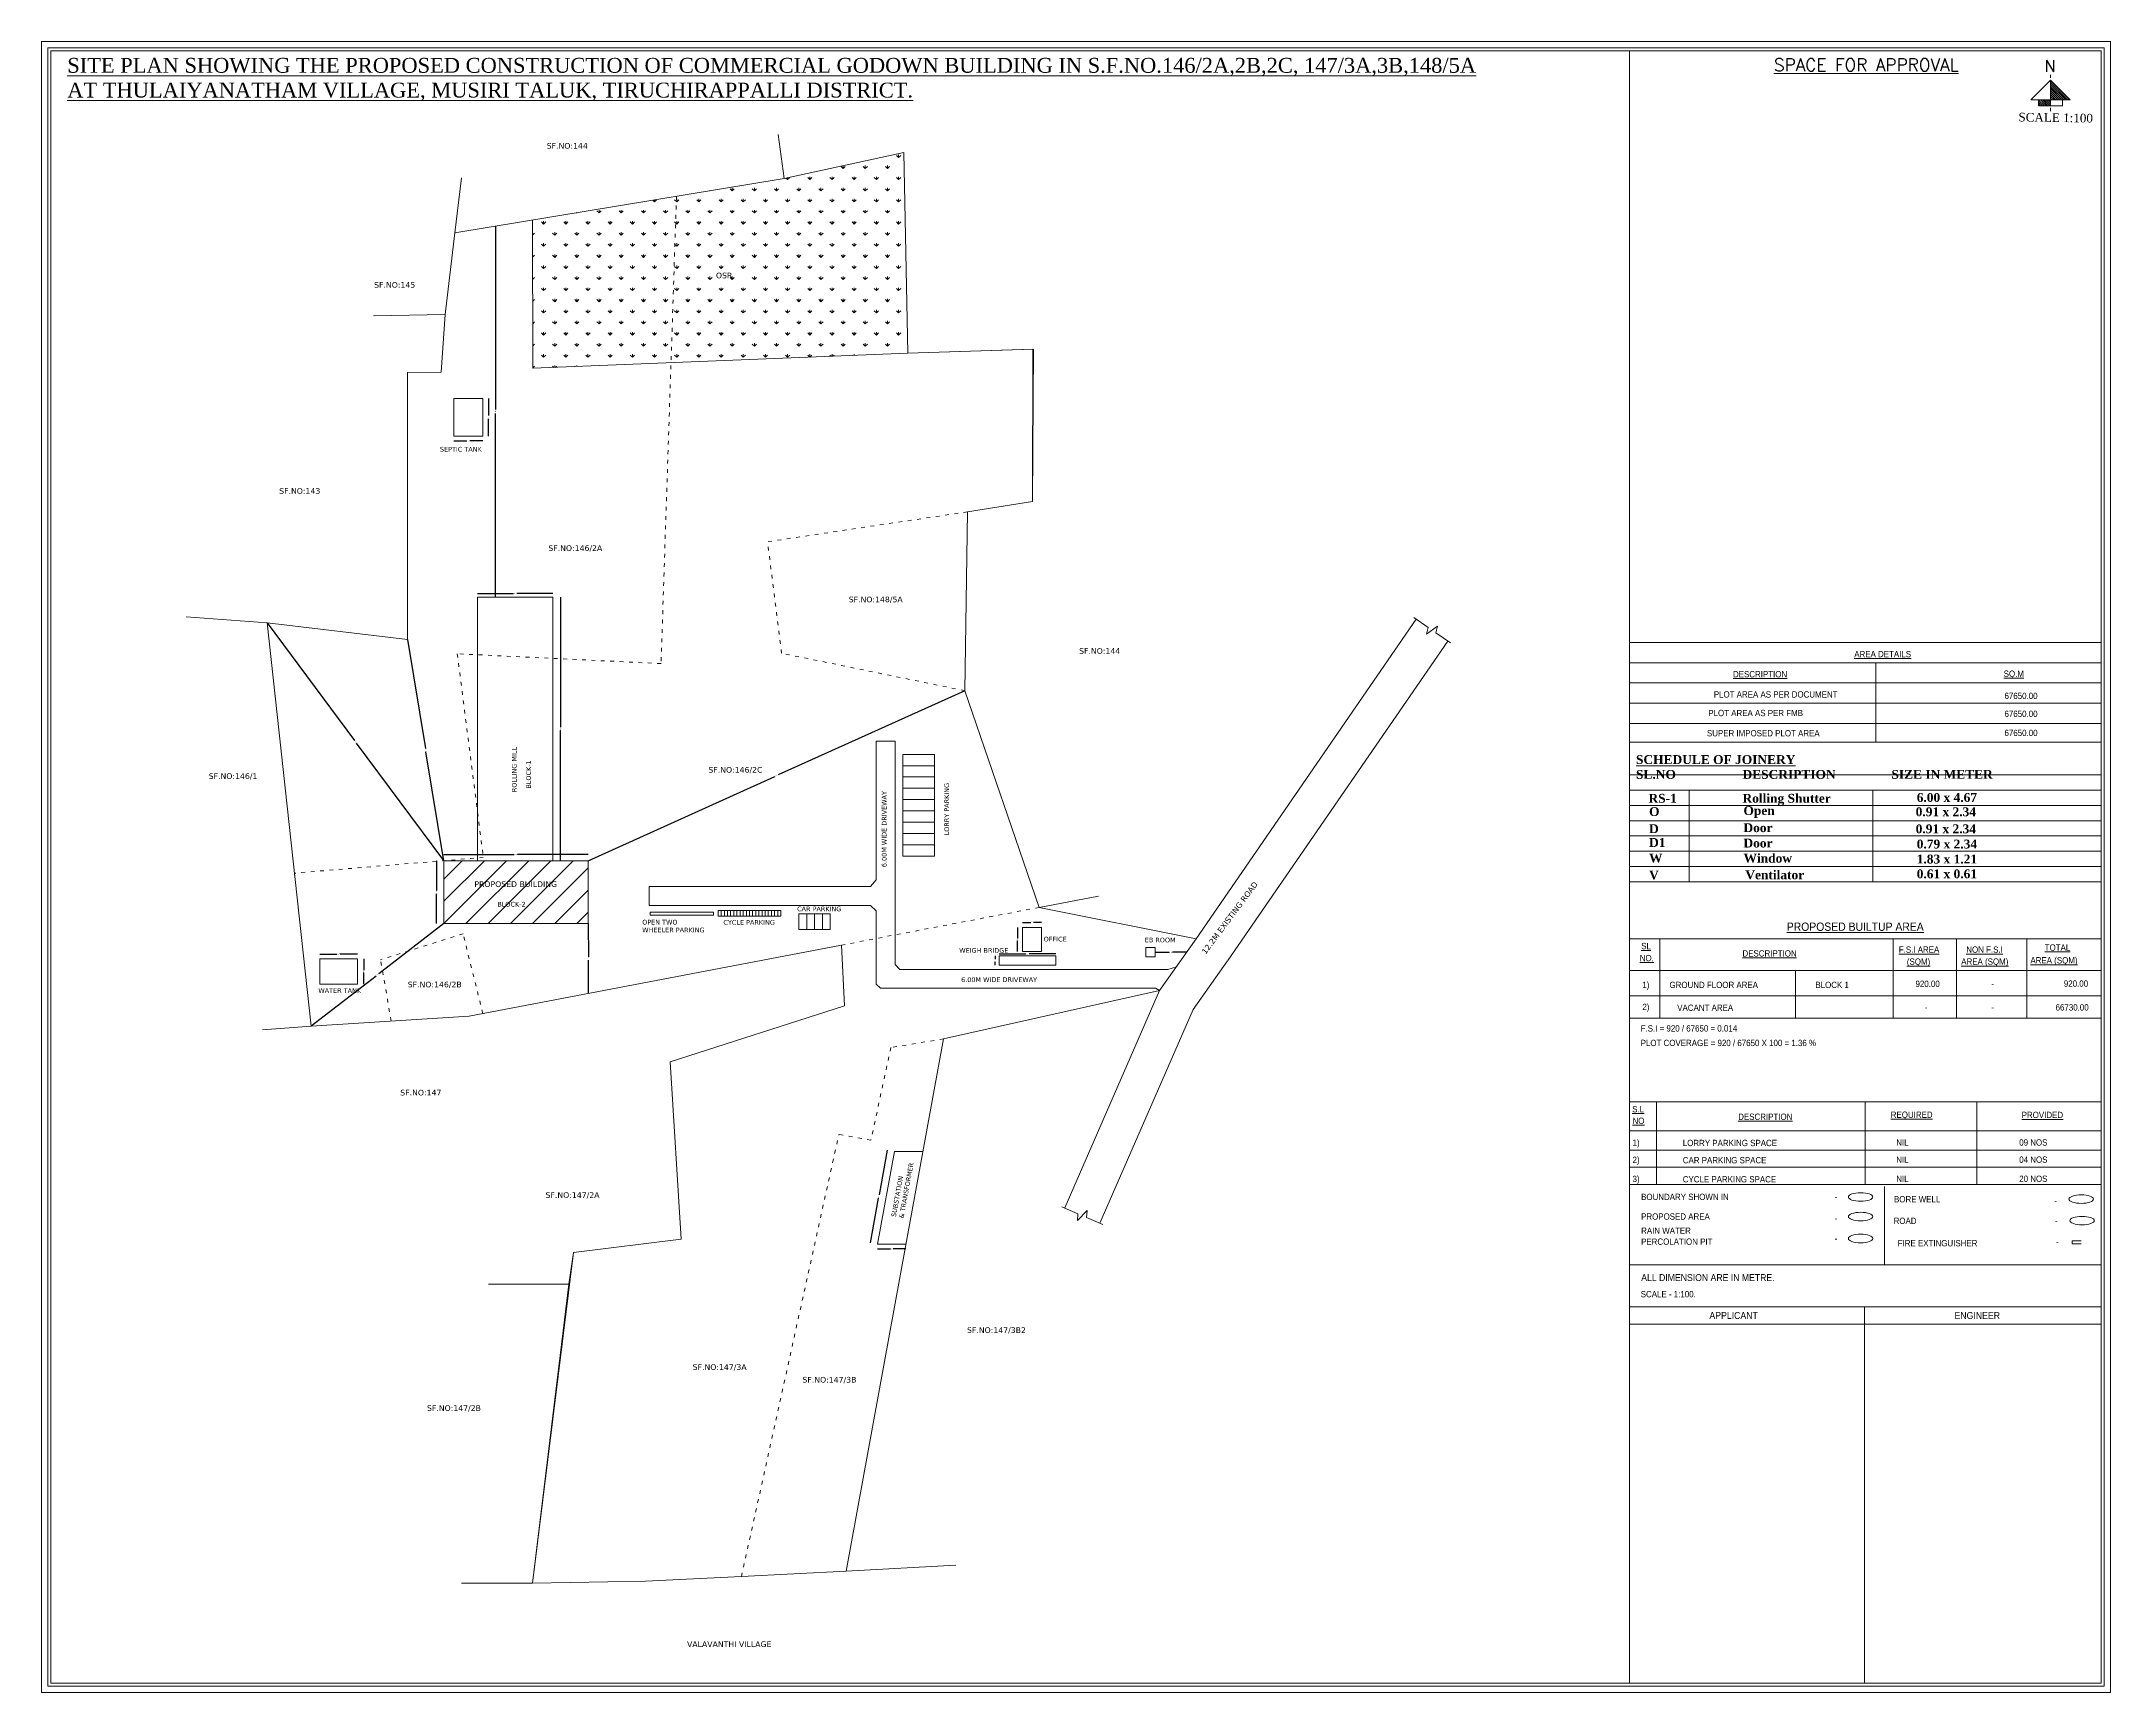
# Model space of a CAD drawing. Header units: metres. Extents: x 1610 to 5629, y 732 to 3974.
# Drawn here: x 2360 to 3019, y 1972 to 2498 of the extents above; entities that cross this region are included whole.
import ezdxf
from ezdxf.enums import TextEntityAlignment as Align

# ---------------------------------------------------------------- set-up
doc = ezdxf.new("R2010")
doc.units = ezdxf.units.M
doc.header["$MEASUREMENT"] = 0
doc.header["$PDMODE"] = 2
doc.header["$PDSIZE"] = 50
doc.linetypes.add('ACAD_ISO03W100', pattern=[30, 12, -18])
doc.layers.get('0').update_dxf_attribs({"lineweight": 0})
doc.layers.get('Defpoints').update_dxf_attribs({"lineweight": 0})
doc.styles.add('Isa-', font='times.ttf')
doc.styles.add('ROMAND', font='swissc.ttf')
doc.styles.get("Standard").update_dxf_attribs({"font": 'verdana.ttf', "height": 0.23})
doc.styles.add('STYLE2', font='romant.shx', dxfattribs={"width": 0.8, "height": 4})
doc.styles.add('times', font='times.ttf')
doc.dimstyles.new('Copy of 123', dxfattribs={"dimtxt": 1.3, "dimasz": 0.2, "dimexe": 0.18, "dimexo": 0.0625, "dimgap": 0.09, "dimtad": 0, "dimzin": 0, "dimdsep": 46, "dimtxsty": 'Standard', "dimblk": 'ARCHTICK', "dimcen": 0.09, "dimse1": 1, "dimse2": 1, "dimadec": 3, "dimazin": 0, "dimtfac": 1, "dimtofl": 0, "dimtmove": 0, "dimatfit": 3, "dimfxl": 0, "dimtolj": 1, "dimtzin": 0, "dimarcsym": 0})
doc.dimstyles.new('Copy(2) of Standard2', dxfattribs={"dimtxt": 1, "dimasz": 0.2, "dimexe": 0.18, "dimexo": 0.0625, "dimgap": 0.09, "dimtad": 0, "dimzin": 0, "dimdsep": 46, "dimtxsty": 'Standard', "dimblk": 'ARCHTICK', "dimcen": 0.09, "dimse1": 1, "dimse2": 1, "dimadec": 3, "dimazin": 0, "dimtfac": 1, "dimtofl": 0, "dimtmove": 0, "dimatfit": 3, "dimfxl": 0, "dimtolj": 1, "dimtzin": 0, "dimarcsym": 0})

msp = doc.modelspace()

# ---------------------------------------------------------------- texts
at = {"color": 4, "style": 'STYLE2'}
msp.add_text('%%USPACE FOR APPROVAL', height=3.94569, dxfattribs=at).set_placement((2911.886, 2488.495))
at = {"style": 'STYLE2'}
msp.add_text('N', height=3.758, dxfattribs=at).set_placement((2999.823, 2490.118), align=Align.MIDDLE_CENTER)
at = {"color": 4, "style": 'ROMAND', "width": 1.1}
for s, height, p in [('%%UAREA DETAILS', 2.00441, (2955.577, 2301.715)), ('%%UDESCRIPTION', 2.00441, (2916.086, 2295.307)), ('%%USQ.M', 2.0044, (2991.543, 2295.473)), ('PLOT AREA AS PER DOCUMENT', 2.00441, (2932.131, 2288.868)), ('67650.00', 2.0044, (2995.883, 2288.401)), ('PLOT AREA AS PER FMB', 2.00441, (2921.131, 2282.951)), ('67650.00', 2.0044, (2995.883, 2282.684)), ('SUPER IMPOSED PLOT AREA', 2.00441, (2926.439, 2276.506)), ('67650.00', 2.0044, (2995.883, 2276.605)), ('920.00', 2.0044, (2964.717, 2196.685)), ('-', 2.004, (2982.01, 2196.705)), ('-', 2.004, (2982.01, 2196.705)), ('920.00', 2.0044, (3011.998, 2196.742)), ('-', 2.004, (2960.81, 2189.163)), ('-', 2.004, (2982.01, 2189.163)), ('66730.00', 2.0044, (3012.164, 2189.163))]:
    msp.add_text(s, height=height, dxfattribs=at).set_placement(p, align=Align.RIGHT)
for s, height, p in [('%%UPROPOSED BUILTUP AREA', 2.63046, (2915.96, 2214.548)), ('%%USL', 2.0044, (2869.565, 2208.696)), ('%%UF.S.I AREA', 2.00441, (2951.661, 2207.564)), ('%%UNON F.S.I', 2.00441, (2973.174, 2207.564)), ('%%UTOTAL', 2.0044, (2998.164, 2208.216)), ('%%UNO.', 2.0044, (2869.116, 2204.873)), ('%%UDESCRIPTION', 2.00441, (2901.852, 2206.352)), ('%%U(SQM)', 2.0044, (2954.238, 2203.741)), ('%%UAREA (SQM)', 2.00441, (2971.565, 2203.741)), ('%%UAREA (SQM)', 2.00441, (2993.612, 2204.158)), ('1)', 2.0044, (2869.929, 2196.316)), ('GROUND FLOOR AREA', 2.00441, (2878.587, 2196.316)), ('BLOCK 1', 2.0044, (2925.086, 2196.316)), ('2)', 2.0044, (2869.929, 2189.292)), ('VACANT AREA', 2.00441, (2881.053, 2189.046)), ('F.S.I = 920 / 67650 = 0.014', 2.00441, (2869.395, 2182.468)), ('PLOT COVERAGE = 920 / 67650 X 100 = 1.36 %%%', 2.00441, (2869.395, 2177.826)), ('%%US.L', 2.0044, (2866.692, 2156.735)), ('%%UREQUIRED', 2.00441, (2949.101, 2154.962)), ('%%UPROVIDED', 2.00441, (2990.826, 2154.888)), ('%%UNO', 2.0044, (2866.808, 2153.013)), ('%%UDESCRIPTION', 2.00441, (2900.483, 2154.316)), ('1)', 2.0044, (2866.808, 2146.057)), ('LORRY PARKING SPACE', 2.00441, (2882.824, 2145.955)), ('NIL', 2.0044, (2950.846, 2146.122)), ('09 NOS', 2.0044, (2990.053, 2146.122)), ('2)', 2.0044, (2866.808, 2140.576)), ('CAR PARKING SPACE', 2.00441, (2882.824, 2140.473)), ('NIL', 2.0044, (2950.846, 2140.641)), ('04 NOS', 2.0044, (2990.053, 2140.641)), ('3)', 2.0044, (2866.808, 2134.494)), ('BOUNDARY SHOWN IN', 2.00441, (2869.539, 2128.771)), ('CYCLE PARKING SPACE', 2.00441, (2882.824, 2134.391)), ('BORE WELL', 2.0044, (2950.146, 2128.026)), ('NIL', 2.0044, (2950.846, 2134.559)), ('20 NOS', 2.0044, (2990.053, 2134.559)), ('PROPOSED AREA', 2.00441, (2869.539, 2122.527)), ('-', 2.004, (2931.228, 2128.771)), ('-', 2.004, (3001.197, 2127.554)), ('RAIN WATER ', 2.00441, (2869.539, 2118.012)), ('-', 2.004, (2931.228, 2121.93)), ('ROAD', 2.0044, (2950.016, 2121.149)), ('-', 2.004, (3001.459, 2121.149)), ('PERCOLATION PIT', 2.00441, (2869.539, 2114.511)), ('-', 2.004, (2931.228, 2115.541)), ('FIRE EXTINGUISHER', 2.00441, (2951.314, 2114.018)), ('-', 2.004, (3001.791, 2114.405)), ('ALL DIMENSION ARE IN METRE.', 2.19205, (2869.578, 2102.971)), ('SCALE - 1:100.', 2.00441, (2869.424, 2097.801)), ('APPLICANT', 2.2049, (2891.309, 2090.898)), ('ENGINEER', 2.2049, (2969.414, 2090.881))]:
    msp.add_text(s, height=height, dxfattribs=at).set_placement(p)
at = {"color": 7, "insert": (2367.965, 2492.674), "char_height": 4.734833, "width": 689.41483, "attachment_point": 1, "style": 'Isa-'}
msp.add_mtext('{\\LSITE PLAN SHOWING THE PROPOSED CONSTRUCTION OF COMMERCIAL GODOWN BUILDING IN S.F.NO.146/2A,2B,2C, 147/3A,3B,148/5A \\PAT THULAIYANATHAM VILLAGE, MUSIRI TALUK, TIRUCHIRAPPALLI DISTRICT. }', dxfattribs=at)
at = {"insert": (2989.812, 2475.203), "char_height": 2.76037, "width": 28.08516, "attachment_point": 1, "rotation": 359.112421, "style": 'times'}
msp.add_mtext('SCALE 1:100', dxfattribs=at)
at = {"color": 1, "ltscale": 40, "attachment_point": 1}
for s, insert, char_height, width in [('SF.NO:144', (2520.754, 2465.573), 1.8, 8.73758), ('SF.NO:145', (2465.757, 2421.261), 1.8, 8.73758), ('OSR', (2574.687, 2424.258), 1.8, 8.73758), ('SEPTIC TANK', (2486.709, 2368.737), 1.5, 20.27369), ('SF.NO:143', (2435.497, 2355.591), 1.8, 8.73758), ('SF.NO:146/2A', (2521.27, 2337.382), 1.8, 8.73758), ('SF.NO:148/5A', (2617, 2321.028), 1.8, 8.73758), ('SF.NO:144', (2690.424, 2304.613), 1.8, 8.73758), ('SF.NO:146/1', (2413.025, 2264.736), 1.8, 8.73758), ('SF.NO:146/2C', (2572.277, 2266.755), 1.8, 8.73758), ('PROPOSED BUILDING', (2497.687, 2230.332), 1.8, 31.65337), ('BLOCK-2', (2505.019, 2223.779), 1.5, 20.27369), ('OPEN TWO WHEELER PARKING', (2551.179, 2218.061), 1.5, 20.27369), ('CYCLE PARKING', (2577.058, 2218.005), 1.5, 20.27369), ('CAR PARKING', (2600.546, 2222.28), 1.5, 20.27369), ('OFFICE', (2679.127, 2212.664), 1.5, 20.27369), ('EB ROOM', (2711.362, 2212.377), 1.5, 20.27369), ('WEIGH BRIDGE', (2652.211, 2209.049), 1.5, 20.27369), ('WATER TANK', (2447.976, 2196.257), 1.5, 20.27369), ('SF.NO:146/2B', (2476.46, 2198.35), 1.8, 8.73758), ('6.00M WIDE DRIVEWAY', (2652.828, 2199.733), 1.5, 42.72166), ('SF.NO:147', (2474.084, 2163.899), 1.8, 8.73758), ('SF.NO:147/2A', (2520.383, 2131.274), 1.8, 8.73758), ('SF.NO:147/3B2', (2654.699, 2088.232), 1.8, 8.73758), ('SF.NO:147/3A', (2567.261, 2076.461), 1.8, 8.73758), ('SF.NO:147/3B', (2602.25, 2072.426), 1.8, 8.73758), ('SF.NO:147/2B', (2482.595, 2063.397), 1.8, 8.73758), ('VALAVANTHI VILLAGE', (2565.475, 1988.162), 1.8, 47.28059)]:
    msp.add_mtext(s, dxfattribs=dict(at, insert=insert, char_height=char_height, width=width))
for s, insert, char_height, width, rotation in [('ROLLING MILL', (2509.672, 2258.729), 1.5, 20.27369, 90), ('BLOCK-1', (2514.229, 2259.861), 1.5, 20.27369, 90), ('6.00M WIDE DRIVEWAY', (2627.555, 2234.84), 1.5, 42.72166, 90), ('LORRY PARKING', (2647.472, 2244.958), 1.5, 20.27369, 90), ('12.2M EXISTING ROAD', (2729.33, 2208.005), 1.8, 42.4201, 53.315744), ('SUBSTATION\\P& TRANSFORMER', (2630.53, 2123.566), 1.5, 20.27369, 79.635073)]:
    msp.add_mtext(s, dxfattribs=dict(at, insert=insert, char_height=char_height, width=width, rotation=rotation))
at = {"ltscale": 0.1, "insert": (2867.91, 2270.525), "char_height": 2.828812, "width": 839.98882, "attachment_point": 1}
msp.add_mtext('{\\fTimes New Roman|b1|i0|c0|p18;\\LSCHEDULE OF JOINERY\\l\\PSL.NO^I^IDESCRIPTION\\fArial|b1|i0|c0|p34;^I^I  \\fTimes New Roman|b1|i0|c0|p18;SIZE IN METER\\H1.8374x; }', dxfattribs=at)
at = {"char_height": 2.82881, "attachment_point": 1}
for s, insert, width in [('{\\fTimes New Roman|b1|i0|c0|p18;RS-1}', (2871.891, 2258.189), 5.10899), ('{\\fTimes New Roman|b1|i0|c0|p18;Rolling Shutter}', (2901.851, 2258.189), 41.03024), ('{\\fTimes New Roman|b1|i0|c0|p18;6.00 x 4.67}', (2957.376, 2258.464), 18.7962), ('{\\fTimes New Roman|b1|i0|c0|p18;O}', (2872.079, 2253.951), 3.01645), ('{\\fTimes New Roman|b1|i0|c0|p18;  Door                  }', (2900.02, 2248.824), 29.469), ('{\\fTimes New Roman|b1|i0|c0|p18;  Open             }', (2900.02, 2254.269), 29.469), ('{\\fTimes New Roman|b1|i0|c0|p18;0.91 x 2.34}', (2957.042, 2253.903), 18.7962), ('{\\fTimes New Roman|b1|i0|c0|p18;D}', (2872.079, 2248.506), 3.01645), ('{\\fTimes New Roman|b1|i0|c0|p18;D1}', (2872.079, 2244.119), 5.10491), ('{\\fTimes New Roman|b1|i0|c0|p18;  Door                  }', (2900.02, 2243.929), 29.469), ('{\\fTimes New Roman|b1|i0|c0|p18;0.91 x 2.34}', (2957.042, 2248.458), 18.7962), ('{\\fTimes New Roman|b1|i0|c0|p18;0.79 x 2.34}', (2957.376, 2243.62), 18.7962), ('{\\fTimes New Roman|b1|i0|c0|p18;W}', (2872.079, 2239.122), 3.94239), ('{\\fTimes New Roman|b1|i0|c0|p18;Window}', (2902.194, 2239.111), 14.38472), ('{\\fTimes New Roman|b1|i0|c0|p18;1.83 x 1.21}', (2957.376, 2238.832), 18.7962), ('{\\fTimes New Roman|b1|i0|c0|p18;V}', (2872.079, 2233.741), 3.01645), ('{\\fTimes New Roman|b1|i0|c0|p18;Ventilator}', (2902.753, 2233.81), 16.96063), ('{\\fTimes New Roman|b1|i0|c0|p18;0.61 x 0.61}', (2957.376, 2234.116), 18.7962)]:
    msp.add_mtext(s, dxfattribs=dict(at, insert=insert, width=width))

# ---------------------------------------------------------------- blocks, each defined once
blk = doc.blocks.new('_ArchTick')
at = {"color": 0, "linetype": 'ByBlock', "const_width": 0.15}
blk.add_lwpolyline([(-0.5, -0.5), (0.5, 0.5)], dxfattribs=at)
blk = doc.blocks.new('*D26')
at = {"color": 0, "lineweight": -2}
for p, q in [((2504.46, 2439.12), (2504.46, 2380.63)), ((2504.46, 2320.9), (2504.46, 2379.39))]:
    blk.add_line(p, q, dxfattribs=at)
at = {"layer": 'Defpoints', "color": 0}
for p in [(2504.58, 2439.12), (2504.46, 2320.9), (2504.58, 2320.9)]:
    blk.add_point(p, dxfattribs=at)
at = {"color": 0, "lineweight": -2, "xscale": 0.2, "yscale": 0.2, "zscale": 0.2}
for p, rotation in [((2504.46, 2439.12), 90), ((2504.46, 2320.9), 270)]:
    blk.add_blockref('_ArchTick', p, dxfattribs=dict(at, rotation=rotation))
at = {"color": 0, "insert": (2504.46, 2380.01), "char_height": 0.23, "attachment_point": 5, "rotation": 90}
blk.add_mtext('\\A1;118.22', dxfattribs=at)
blk = doc.blocks.new('*D27')
at = {"color": 0, "lineweight": -2}
for p, q in [((2448.43, 2207.14), (2453.92, 2207.14)), ((2460.43, 2207.14), (2454.95, 2207.14))]:
    blk.add_line(p, q, dxfattribs=at)
at = {"layer": 'Defpoints', "color": 0}
for p in [(2448.43, 2207.14), (2448.43, 2205.58), (2460.43, 2205.58)]:
    blk.add_point(p, dxfattribs=at)
at = {"color": 0, "lineweight": -2, "xscale": 0.2, "yscale": 0.2, "zscale": 0.2, "rotation": 180}
blk.add_blockref('_ArchTick', (2448.43, 2207.14), dxfattribs=at)
at = {"color": 0, "lineweight": -2, "xscale": 0.2, "yscale": 0.2, "zscale": 0.2}
blk.add_blockref('_ArchTick', (2460.43, 2207.14), dxfattribs=at)
at = {"color": 0, "insert": (2454.43, 2207.14), "char_height": 0.23, "attachment_point": 5}
blk.add_mtext('\\A1;12.00', dxfattribs=at)
blk = doc.blocks.new('*D28')
at = {"color": 0, "lineweight": -2}
for p, q in [((2462.45, 2205.58), (2462.45, 2202.01)), ((2462.45, 2197.58), (2462.45, 2201.15))]:
    blk.add_line(p, q, dxfattribs=at)
at = {"layer": 'Defpoints', "color": 0}
for p in [(2460.43, 2205.58), (2462.45, 2205.58), (2460.43, 2197.58)]:
    blk.add_point(p, dxfattribs=at)
at = {"color": 0, "lineweight": -2, "xscale": 0.2, "yscale": 0.2, "zscale": 0.2}
for p, rotation in [((2462.45, 2205.58), 90), ((2462.45, 2197.58), 270)]:
    blk.add_blockref('_ArchTick', p, dxfattribs=dict(at, rotation=rotation))
at = {"color": 0, "insert": (2462.45, 2201.58), "char_height": 0.23, "attachment_point": 5, "rotation": 90}
blk.add_mtext('\\A1;8.00', dxfattribs=at)
blk = doc.blocks.new('*D29')
at = {"color": 0, "lineweight": -2}
for p, q in [((2502.24, 2384.18), (2502.24, 2378.7)), ((2502.24, 2372.18), (2502.24, 2377.67))]:
    blk.add_line(p, q, dxfattribs=at)
at = {"layer": 'Defpoints', "color": 0}
for p in [(2500.38, 2384.18), (2502.24, 2384.18), (2500.38, 2372.18)]:
    blk.add_point(p, dxfattribs=at)
at = {"color": 0, "lineweight": -2, "xscale": 0.2, "yscale": 0.2, "zscale": 0.2}
for p, rotation in [((2502.24, 2384.18), 90), ((2502.24, 2372.18), 270)]:
    blk.add_blockref('_ArchTick', p, dxfattribs=dict(at, rotation=rotation))
at = {"color": 0, "insert": (2502.24, 2378.18), "char_height": 0.23, "attachment_point": 5, "rotation": 90}
blk.add_mtext('\\A1;12.00', dxfattribs=at)
blk = doc.blocks.new('*D30')
at = {"color": 0, "lineweight": -2}
for p, q in [((2491.18, 2370.65), (2495.35, 2370.65)), ((2500.38, 2370.65), (2496.21, 2370.65))]:
    blk.add_line(p, q, dxfattribs=at)
at = {"layer": 'Defpoints', "color": 0}
for p in [(2491.18, 2372.18), (2500.38, 2372.18), (2500.38, 2370.65)]:
    blk.add_point(p, dxfattribs=at)
at = {"color": 0, "lineweight": -2, "xscale": 0.2, "yscale": 0.2, "zscale": 0.2, "rotation": 180}
blk.add_blockref('_ArchTick', (2491.18, 2370.65), dxfattribs=at)
at = {"color": 0, "lineweight": -2, "xscale": 0.2, "yscale": 0.2, "zscale": 0.2}
blk.add_blockref('_ArchTick', (2500.38, 2370.65), dxfattribs=at)
at = {"color": 0, "insert": (2495.78, 2370.65), "char_height": 0.23, "attachment_point": 5}
blk.add_mtext('\\A1;9.20', dxfattribs=at)
blk = doc.blocks.new('*D31')
at = {"color": 0, "lineweight": -2}
for p, q in [((2714.69, 2207.74), (2719.17, 2207.73)), ((2724.69, 2207.73), (2720.21, 2207.73))]:
    blk.add_line(p, q, dxfattribs=at)
at = {"layer": 'Defpoints', "color": 0}
for p in [(2714.69, 2207.74), (2724.69, 2207.73), (2724.69, 2207.73)]:
    blk.add_point(p, dxfattribs=at)
at = {"color": 0, "lineweight": -2, "xscale": 0.2, "yscale": 0.2, "zscale": 0.2}
for p, rotation in [((2714.69, 2207.74), 179.9619828667275), ((2724.69, 2207.73), 359.9619828667275)]:
    blk.add_blockref('_ArchTick', p, dxfattribs=dict(at, rotation=rotation))
at = {"color": 0, "insert": (2719.69, 2207.73), "char_height": 0.23, "attachment_point": 5, "rotation": 359.96198}
blk.add_mtext('\\A1;10.00', dxfattribs=at)
blk = doc.blocks.new('*D32')
at = {"color": 0, "lineweight": -2}
for p, q in [((2672.43, 2217.16), (2675, 2217.16)), ((2678.43, 2217.16), (2675.86, 2217.16))]:
    blk.add_line(p, q, dxfattribs=at)
at = {"layer": 'Defpoints', "color": 0}
for p in [(2678.43, 2217.16), (2672.43, 2215.57), (2678.43, 2215.57)]:
    blk.add_point(p, dxfattribs=at)
at = {"color": 0, "lineweight": -2, "xscale": 0.2, "yscale": 0.2, "zscale": 0.2, "rotation": 180}
blk.add_blockref('_ArchTick', (2672.43, 2217.16), dxfattribs=at)
at = {"color": 0, "lineweight": -2, "xscale": 0.2, "yscale": 0.2, "zscale": 0.2}
blk.add_blockref('_ArchTick', (2678.43, 2217.16), dxfattribs=at)
at = {"color": 0, "insert": (2675.43, 2217.16), "char_height": 0.23, "attachment_point": 5}
blk.add_mtext('\\A1;6.00', dxfattribs=at)
blk = doc.blocks.new('*D33')
at = {"color": 0, "lineweight": -2}
for p, q in [((2670.8, 2215.57), (2670.8, 2212.19)), ((2670.8, 2207.97), (2670.8, 2211.34))]:
    blk.add_line(p, q, dxfattribs=at)
at = {"layer": 'Defpoints', "color": 0}
for p in [(2672.43, 2215.57), (2670.8, 2207.97), (2672.43, 2207.97)]:
    blk.add_point(p, dxfattribs=at)
at = {"color": 0, "lineweight": -2, "xscale": 0.2, "yscale": 0.2, "zscale": 0.2}
for p, rotation in [((2670.8, 2215.57), 90), ((2670.8, 2207.97), 270)]:
    blk.add_blockref('_ArchTick', p, dxfattribs=dict(at, rotation=rotation))
at = {"color": 0, "insert": (2670.8, 2211.77), "char_height": 0.23, "attachment_point": 5, "rotation": 90}
blk.add_mtext('\\A1;7.60', dxfattribs=at)
blk = doc.blocks.new('*D34')
at = {"color": 0, "lineweight": -2}
for p, q in [((2663.65, 2206.57), (2663.65, 2205.5)), ((2663.65, 2203.57), (2663.65, 2204.65))]:
    blk.add_line(p, q, dxfattribs=at)
at = {"layer": 'Defpoints', "color": 0}
for p in [(2663.65, 2206.57), (2664.96, 2206.57), (2664.96, 2203.57)]:
    blk.add_point(p, dxfattribs=at)
at = {"color": 0, "lineweight": -2, "xscale": 0.2, "yscale": 0.2, "zscale": 0.2}
for p, rotation in [((2663.65, 2206.57), 90), ((2663.65, 2203.57), 270)]:
    blk.add_blockref('_ArchTick', p, dxfattribs=dict(at, rotation=rotation))
at = {"color": 0, "insert": (2663.65, 2205.07), "char_height": 0.23, "attachment_point": 5, "rotation": 90}
blk.add_mtext('\\A1;3.00', dxfattribs=at)
blk = doc.blocks.new('*D35')
at = {"color": 0, "lineweight": -2}
for p, q in [((2664.96, 2207.19), (2673.44, 2207.19)), ((2682.96, 2207.19), (2674.48, 2207.19))]:
    blk.add_line(p, q, dxfattribs=at)
at = {"layer": 'Defpoints', "color": 0}
for p in [(2664.96, 2206.57), (2682.96, 2207.19), (2682.96, 2206.57)]:
    blk.add_point(p, dxfattribs=at)
at = {"color": 0, "lineweight": -2, "xscale": 0.2, "yscale": 0.2, "zscale": 0.2, "rotation": 180}
blk.add_blockref('_ArchTick', (2664.96, 2207.19), dxfattribs=at)
at = {"color": 0, "lineweight": -2, "xscale": 0.2, "yscale": 0.2, "zscale": 0.2}
blk.add_blockref('_ArchTick', (2682.96, 2207.19), dxfattribs=at)
at = {"color": 0, "insert": (2673.96, 2207.19), "char_height": 0.23, "attachment_point": 5}
blk.add_mtext('\\A1;18.00', dxfattribs=at)
blk = doc.blocks.new('*D36')
at = {"color": 0, "lineweight": -2}
for p, q in [((2629.31, 2144.62), (2626.71, 2130.39)), ((2623.92, 2115.11), (2626.52, 2129.35))]:
    blk.add_line(p, q, dxfattribs=at)
at = {"layer": 'Defpoints', "color": 0}
for p in [(2631.62, 2144.2), (2623.92, 2115.11), (2626.23, 2114.69)]:
    blk.add_point(p, dxfattribs=at)
at = {"color": 0, "lineweight": -2, "xscale": 0.2, "yscale": 0.2, "zscale": 0.2}
for p, rotation in [((2629.31, 2144.62), 79.63507274553498), ((2623.92, 2115.11), 259.6350727455349)]:
    blk.add_blockref('_ArchTick', p, dxfattribs=dict(at, rotation=rotation))
at = {"color": 0, "insert": (2626.62, 2129.87), "char_height": 0.23, "attachment_point": 5, "rotation": 79.63507}
blk.add_mtext('\\A1;30.00', dxfattribs=at)
blk = doc.blocks.new('*D37')
at = {"color": 0, "lineweight": -2}
for p, q in [((2626.23, 2113.18), (2630.3, 2113.18)), ((2635.23, 2113.18), (2631.16, 2113.18))]:
    blk.add_line(p, q, dxfattribs=at)
at = {"layer": 'Defpoints', "color": 0}
for p in [(2626.23, 2114.69), (2626.23, 2113.18), (2635.23, 2114.69)]:
    blk.add_point(p, dxfattribs=at)
at = {"color": 0, "lineweight": -2, "xscale": 0.2, "yscale": 0.2, "zscale": 0.2, "rotation": 180}
blk.add_blockref('_ArchTick', (2626.23, 2113.18), dxfattribs=at)
at = {"color": 0, "lineweight": -2, "xscale": 0.2, "yscale": 0.2, "zscale": 0.2}
blk.add_blockref('_ArchTick', (2635.23, 2113.18), dxfattribs=at)
at = {"color": 0, "insert": (2630.73, 2113.18), "char_height": 0.23, "attachment_point": 5}
blk.add_mtext('\\A1;9.00', dxfattribs=at)
blk = doc.blocks.new('*D38')
at = {"color": 0, "lineweight": -2}
for p, q in [((2487.95, 2238.86), (2510.42, 2238.86)), ((2533.95, 2238.86), (2511.49, 2238.86))]:
    blk.add_line(p, q, dxfattribs=at)
at = {"layer": 'Defpoints', "color": 0}
for p in [(2487.95, 2238.86), (2487.95, 2236.9), (2533.95, 2236.9)]:
    blk.add_point(p, dxfattribs=at)
at = {"color": 0, "lineweight": -2, "xscale": 0.2, "yscale": 0.2, "zscale": 0.2}
for p, rotation in [((2487.95, 2238.86), 179.9999999999994), ((2533.95, 2238.86), 359.9999999999994)]:
    blk.add_blockref('_ArchTick', p, dxfattribs=dict(at, rotation=rotation))
at = {"color": 0, "insert": (2510.95, 2238.86), "char_height": 0.23, "attachment_point": 5}
blk.add_mtext('\\A1;46.00', dxfattribs=at)
blk = doc.blocks.new('*D39')
at = {"color": 0, "lineweight": -2}
for p, q in [((2485.59, 2236.9), (2485.59, 2227.43)), ((2485.59, 2216.9), (2485.59, 2226.37))]:
    blk.add_line(p, q, dxfattribs=at)
at = {"layer": 'Defpoints', "color": 0}
for p in [(2485.59, 2236.9), (2487.95, 2236.9), (2487.95, 2216.9)]:
    blk.add_point(p, dxfattribs=at)
at = {"color": 0, "lineweight": -2, "xscale": 0.2, "yscale": 0.2, "zscale": 0.2}
for p, rotation in [((2485.59, 2236.9), 90), ((2485.59, 2216.9), 270)]:
    blk.add_blockref('_ArchTick', p, dxfattribs=dict(at, rotation=rotation))
at = {"color": 0, "insert": (2485.59, 2226.9), "char_height": 0.23, "attachment_point": 5, "rotation": 90}
blk.add_mtext('\\A1;20.00', dxfattribs=at)
blk = doc.blocks.new('*D45')
at = {"color": 0, "lineweight": -2}
for p, q in [((2525.13, 2320.9), (2525.13, 2279.43)), ((2525.13, 2236.9), (2525.13, 2278.37))]:
    blk.add_line(p, q, dxfattribs=at)
at = {"layer": 'Defpoints', "color": 0}
for p in [(2522.67, 2320.9), (2522.67, 2236.9), (2525.13, 2236.9)]:
    blk.add_point(p, dxfattribs=at)
at = {"color": 0, "lineweight": -2, "xscale": 0.2, "yscale": 0.2, "zscale": 0.2}
for p, rotation in [((2525.13, 2320.9), 90), ((2525.13, 2236.9), 270)]:
    blk.add_blockref('_ArchTick', p, dxfattribs=dict(at, rotation=rotation))
at = {"color": 0, "insert": (2525.13, 2278.9), "char_height": 0.23, "attachment_point": 5, "rotation": 90}
blk.add_mtext('\\A1;84.00', dxfattribs=at)
blk = doc.blocks.new('*D46')
at = {"color": 0, "lineweight": -2}
for p, q in [((2498.67, 2322.07), (2510.14, 2322.07)), ((2522.67, 2322.07), (2511.19, 2322.07))]:
    blk.add_line(p, q, dxfattribs=at)
at = {"layer": 'Defpoints', "color": 0}
for p in [(2498.67, 2322.07), (2498.67, 2320.9), (2522.67, 2320.9)]:
    blk.add_point(p, dxfattribs=at)
at = {"color": 0, "lineweight": -2, "xscale": 0.2, "yscale": 0.2, "zscale": 0.2, "rotation": 180}
blk.add_blockref('_ArchTick', (2498.67, 2322.07), dxfattribs=at)
at = {"color": 0, "lineweight": -2, "xscale": 0.2, "yscale": 0.2, "zscale": 0.2}
blk.add_blockref('_ArchTick', (2522.67, 2322.07), dxfattribs=at)
at = {"color": 0, "insert": (2510.67, 2322.07), "char_height": 0.23, "attachment_point": 5}
blk.add_mtext('\\A1;24.00', dxfattribs=at)
blk = doc.blocks.new('*D21')
at = {"color": 0, "lineweight": -2}
for p, q in [((2431.64, 2312.68), (2459.5, 2275.22)), ((2487.98, 2236.92), (2460.12, 2274.38))]:
    blk.add_line(p, q, dxfattribs=at)
at = {"layer": 'Defpoints', "color": 0}
for p in [(2431.61, 2312.66), (2487.95, 2236.9), (2487.98, 2236.92)]:
    blk.add_point(p, dxfattribs=at)
at = {"color": 0, "lineweight": -2, "xscale": 0.2, "yscale": 0.2, "zscale": 0.2}
for p, rotation in [((2431.64, 2312.68), 126.63822337487), ((2487.98, 2236.92), 306.6382233748701)]:
    blk.add_blockref('_ArchTick', p, dxfattribs=dict(at, rotation=rotation))
at = {"color": 0, "insert": (2459.81, 2274.8), "char_height": 0.23, "attachment_point": 5, "rotation": 306.63822}
blk.add_mtext('\\A1;94.41', dxfattribs=at)
blk = doc.blocks.new('*D22')
at = {"color": 0, "lineweight": -2}
for p, q in [((2476.41, 2307.42), (2482.09, 2272.68)), ((2487.95, 2236.9), (2482.26, 2271.63))]:
    blk.add_line(p, q, dxfattribs=at)
at = {"layer": 'Defpoints', "color": 0}
for p in [(2476.41, 2307.42), (2487.95, 2236.9), (2487.95, 2236.9)]:
    blk.add_point(p, dxfattribs=at)
at = {"color": 0, "lineweight": -2, "xscale": 0.2, "yscale": 0.2, "zscale": 0.2}
for p, rotation in [((2476.41, 2307.42), 99.29712842385605), ((2487.95, 2236.9), 279.2971284238561)]:
    blk.add_blockref('_ArchTick', p, dxfattribs=dict(at, rotation=rotation))
at = {"color": 0, "insert": (2482.18, 2272.16), "char_height": 0.23, "attachment_point": 5, "rotation": 279.29713}
blk.add_mtext('\\A1;71.46', dxfattribs=at)
blk = doc.blocks.new('*D23')
at = {"color": 0, "lineweight": -2}
for p, q in [((2487.95, 2216.9), (2467.24, 2200.88)), ((2445.7, 2184.23), (2466.42, 2200.25))]:
    blk.add_line(p, q, dxfattribs=at)
at = {"layer": 'Defpoints', "color": 0}
for p in [(2487.95, 2216.9), (2487.95, 2216.9), (2445.7, 2184.23)]:
    blk.add_point(p, dxfattribs=at)
at = {"color": 0, "lineweight": -2, "xscale": 0.2, "yscale": 0.2, "zscale": 0.2}
for p, rotation in [((2487.95, 2216.9), 37.71530485928121), ((2445.7, 2184.23), 217.7153048592812)]:
    blk.add_blockref('_ArchTick', p, dxfattribs=dict(at, rotation=rotation))
at = {"color": 0, "insert": (2466.83, 2200.56), "char_height": 0.23, "attachment_point": 5, "rotation": 37.7153}
blk.add_mtext('\\A1;53.41', dxfattribs=at)
blk = doc.blocks.new('*D24')
at = {"color": 0, "lineweight": -2}
for p, q in [((2533.95, 2216.9), (2534.03, 2206.29)), ((2534.12, 2194.63), (2534.04, 2205.24))]:
    blk.add_line(p, q, dxfattribs=at)
at = {"layer": 'Defpoints', "color": 0}
for p in [(2533.95, 2216.9), (2534.12, 2194.63), (2534.12, 2194.63)]:
    blk.add_point(p, dxfattribs=at)
at = {"color": 0, "lineweight": -2, "xscale": 0.2, "yscale": 0.2, "zscale": 0.2}
for p, rotation in [((2533.95, 2216.9), 90.44539549507715), ((2534.12, 2194.63), 270.4453954950771)]:
    blk.add_blockref('_ArchTick', p, dxfattribs=dict(at, rotation=rotation))
at = {"color": 0, "insert": (2534.04, 2205.76), "char_height": 0.23, "attachment_point": 5, "rotation": 270.4454}
blk.add_mtext('\\A1;22.28', dxfattribs=at)
blk = doc.blocks.new('*D25')
at = {"color": 0, "lineweight": -2}
for p, q in [((2654.01, 2291.06), (2594.54, 2264.23)), ((2533.95, 2236.9), (2593.42, 2263.73))]:
    blk.add_line(p, q, dxfattribs=at)
at = {"layer": 'Defpoints', "color": 0}
for p in [(2654.01, 2291.06), (2533.95, 2236.9), (2533.95, 2236.9)]:
    blk.add_point(p, dxfattribs=at)
at = {"color": 0, "lineweight": -2, "xscale": 0.2, "yscale": 0.2, "zscale": 0.2}
for p, rotation in [((2654.01, 2291.06), 24.27957775521174), ((2533.95, 2236.9), 204.2795777552117)]:
    blk.add_blockref('_ArchTick', p, dxfattribs=dict(at, rotation=rotation))
at = {"color": 0, "insert": (2593.98, 2263.98), "char_height": 0.23, "attachment_point": 5, "rotation": 24.27958}
blk.add_mtext('\\A1;131.71', dxfattribs=at)

# ---------------------------------------------------------------- dimensions: what is measured, and where the dimension line sits
at = {"color": 1}
for p1, p2, distance, picture, middle in [((2504.577, 2439.12), (2504.577, 2320.9), -0.114, '*D26', (2504.463, 2380.01)), ((2522.666, 2320.9), (2498.666, 2320.9), -1.166, '*D46', (2510.666, 2322.066)), ((2522.666, 2320.9), (2522.666, 2236.9), 2.46, '*D45', (2525.126, 2278.9)), ((2431.613, 2312.655), (2487.952, 2236.9), 0.035, '*D21', (2459.81, 2274.799)), ((2476.407, 2307.417), (2487.952, 2236.897), 0, '*D22', (2482.179, 2272.157)), ((2654.008, 2291.056), (2533.952, 2236.9), 0, '*D25', (2593.98, 2263.978)), ((2445.699, 2184.226), (2487.952, 2216.9), 0, '*D23', (2466.825, 2200.563)), ((2533.9517, 2216.9004), (2534.1248, 2194.6257), 0, '*D24', (2534.0382, 2205.763))]:
    dim = msp.add_aligned_dim(p1=p1, p2=p2, distance=distance, dimstyle='Copy of 123', dxfattribs=at)
    dim.commit()
    dim.dimension.update_dxf_attribs({"geometry": picture, "text_midpoint": middle})
at = {"color": 2}
for p1, p2, distance, dimstyle, picture, middle in [((2500.376, 2372.185), (2500.376, 2384.185), -1.86, 'Copy of 123', '*D29', (2502.236, 2378.185)), ((2491.176, 2372.185), (2500.376, 2372.185), -1.535, 'Copy of 123', '*D30', (2495.776, 2370.65)), ((2487.952, 2216.9), (2487.952, 2236.9), 2.364, 'Copy of 123', '*D39', (2485.587, 2226.9)), ((2533.952, 2236.9), (2487.952, 2236.9), -1.958, 'Copy of 123', '*D38', (2510.952, 2238.858)), ((2672.431, 2215.568), (2678.431, 2215.568), 1.59, 'Copy of 123', '*D32', (2675.431, 2217.158)), ((2672.431, 2215.568), (2672.431, 2207.968), -1.627, 'Copy of 123', '*D33', (2670.804, 2211.768)), ((2460.435, 2205.583), (2448.435, 2205.583), -1.561, 'Copy(2) of Standard2', '*D27', (2454.435, 2207.144)), ((2460.435, 2197.583), (2460.435, 2205.583), -2.017, 'Copy(2) of Standard2', '*D28', (2462.451, 2201.583)), ((2664.959, 2203.573), (2664.959, 2206.573), 1.309, 'Copy of 123', '*D34', (2663.65, 2205.073)), ((2664.959, 2206.573), (2682.959, 2206.573), 0.617, 'Copy of 123', '*D35', (2673.959, 2207.191)), ((2714.693, 2207.736), (2724.688, 2207.729), 0, 'Copy of 123', '*D31', (2719.691, 2207.732)), ((2631.623, 2144.201), (2626.226, 2114.69), -2.347, 'Copy of 123', '*D36', (2626.616, 2129.868)), ((2635.226, 2114.69), (2626.226, 2114.69), 1.515, 'Copy of 123', '*D37', (2630.726, 2113.175))]:
    dim = msp.add_aligned_dim(p1=p1, p2=p2, distance=distance, dimstyle=dimstyle, dxfattribs=at)
    dim.commit()
    dim.dimension.update_dxf_attribs({"geometry": picture, "text_midpoint": middle})

# ---------------------------------------------------------------- hatches: boundary and pattern name
h = msp.add_hatch()
h.set_pattern_fill('ANSI31', color=256, scale=3.509536, angle=1710, style=0)
h.set_pattern_definition([(315, (2857.1117, 3305.7488), (0.31020207, 0.31020207), [])])
h.paths.add_polyline_path([(3000.011, 2479.283), (3003.801, 2479.283), (3006.328, 2479.283), (3000.011, 2485.6)])
h.paths.add_polyline_path([(2996.221, 2479.283), (2996.221, 2477.387), (3000.011, 2477.387), (3000.011, 2479.283)])
h = msp.add_hatch()
h.set_pattern_fill('GRASS', color=3, scale=5, style=0)
h.set_pattern_definition([(90, (2516.2227, 2393.7727), (-3.53553, 3.53553), [0.9375, -6.13357]), (45, (2516.2227, 2393.7727), (-3.53553, 3.53553), [0.9375, -4.0625]), (135, (2516.2227, 2393.7727), (-3.53553, -3.53553), [0.9375, -4.0625])])
h.paths.add_polyline_path([(2635.869, 2398.577), (2634.568, 2462.564), (2596.457, 2454.286), (2562.122, 2448.618), (2560.364, 2395.543)])
h.paths.add_polyline_path([(2560.364, 2395.543), (2562.122, 2448.618), (2516.223, 2441.043), (2516.306, 2393.773)])
h.paths.add_polyline_path([(2574.098, 2421.451), (2580.37, 2421.451), (2580.37, 2425.36), (2574.098, 2425.36)], flags=24)
at = {"ltscale": 40}
h = msp.add_hatch(dxfattribs=at)
h.set_pattern_fill('ANSI31', color=1, scale=40, style=0)
h.set_pattern_definition([(45, (2487.9517, 2216.9004), (-3.53553, 3.53553), [])])
h.paths.add_polyline_path([(2533.952, 2216.9), (2533.952, 2236.9), (2487.995, 2236.9), (2487.952, 2236.897), (2487.952, 2216.9)])
h.paths.add_polyline_path([(2496.995, 2227.525), (2525.186, 2227.525), (2525.186, 2231.434), (2496.995, 2231.434)], flags=24)

# ---------------------------------------------------------------- linework, layer by layer
at = {"color": 4, "ltscale": 0.25}
for p, q in [((2865.874, 1974.821), (2865.874, 2494.951)), ((2907.124, 2306.39), (2978.627, 2306.39)), ((2944.367, 2274.625), (2944.367, 2299.951)), ((2940.681, 2094.74), (2940.681, 1974.821))]:
    msp.add_line(p, q, dxfattribs=at)
for p, q in [((3000.011, 2486.295), (3000.011, 2487.308)), ((2993.694, 2479.283), (3000.011, 2485.6)), ((3000.011, 2485.6), (3006.328, 2479.283)), ((3000.011, 2485.6), (3000.011, 2477.387)), ((2996.221, 2479.283), (2993.694, 2479.283)), ((2996.221, 2477.387), (2996.221, 2479.283)), ((3003.801, 2479.283), (2996.221, 2479.283)), ((3003.801, 2477.387), (2996.221, 2477.387)), ((3000.011, 2475.744), (3000.011, 2476.756)), ((3006.328, 2479.283), (3003.801, 2479.283)), ((3003.801, 2479.283), (3003.801, 2477.387)), ((2865.874, 2274.625), (3016.187, 2274.625)), ((2865.874, 2264.249), (3016.187, 2264.249)), ((2865.874, 2259.38), (3016.187, 2259.38)), ((2884.863, 2259.38), (2884.863, 2254.511)), ((2943.357, 2259.38), (2943.357, 2253.506)), ((2865.874, 2254.511), (3016.187, 2254.511)), ((2865.874, 2249.642), (3016.187, 2249.642)), ((2884.863, 2254.511), (2884.863, 2230.166)), ((2943.357, 2253.506), (2943.357, 2230.166)), ((2865.874, 2244.773), (3016.187, 2244.773)), ((2865.874, 2239.904), (3016.187, 2239.904)), ((2865.874, 2235.035), (3016.187, 2235.035)), ((2865.874, 2235.035), (3016.187, 2235.035)), ((3016.187, 2230.166), (2865.874, 2230.166)), ((2865.874, 2230.166), (3016.187, 2230.166))]:
    msp.add_line(p, q)
at = {"color": 1, "ltscale": 40}
for p, q in [((2596.457, 2454.286), (2594.533, 2468.245)), ((2634.568, 2462.564), (2596.457, 2454.286)), ((2635.869, 2398.577), (2634.568, 2462.564)), ((2491.478, 2436.958), (2493.563, 2454.439)), ((2596.457, 2454.286), (2491.478, 2436.958)), ((2491.478, 2436.958), (2488.373, 2410.943)), ((2488.373, 2410.943), (2465.559, 2410.464)), ((2488.373, 2410.943), (2487.163, 2392.583)), ((2635.869, 2398.577), (2675.847, 2399.895)), ((2635.869, 2398.577), (2675.647, 2399.888)), ((2675.647, 2399.888), (2675.57, 2351.288)), ((2487.163, 2392.583), (2476.364, 2392.417)), ((2476.364, 2392.417), (2476.407, 2307.417)), ((2654.008, 2291.056), (2654.821, 2348.05)), ((2675.57, 2351.288), (2654.821, 2348.05)), ((2431.613, 2312.655), (2405.89, 2314.547)), ((2476.407, 2307.417), (2431.613, 2312.655)), ((2431.613, 2312.655), (2445.699, 2184.226)), ((2727.741, 2212.047), (2797.887, 2313.798)), ((2737.786, 2205.122), (2807.931, 2306.873)), ((2654.008, 2291.056), (2677.725, 2222.017)), ((2677.725, 2222.017), (2696.659, 2225.628)), ((2677.725, 2222.017), (2727.741, 2212.047)), ((2496.002, 2187.354), (2614.662, 2209.988)), ((2614.662, 2209.988), (2496.002, 2187.354)), ((2614.662, 2209.988), (2615.677, 2190.614)), ((2727.741, 2212.047), (2716.079, 2195.553)), ((2737.703, 2205.003), (2726.762, 2189.531)), ((2615.677, 2190.614), (2560.066, 2172.782)), ((2716.079, 2195.553), (2647.19, 2180.105)), ((2716.079, 2195.553), (2685.858, 2126.252)), ((2726.762, 2189.531), (2697.041, 2121.376)), ((2445.699, 2184.226), (2430.15, 2183)), ((2445.699, 2184.226), (2496.002, 2187.354)), ((2647.19, 2180.105), (2616.172, 2010.519)), ((2560.066, 2172.782), (2563.645, 2116.295)), ((2529.301, 2112.089), (2527.84, 2101.995)), ((2563.645, 2116.295), (2529.301, 2112.089)), ((2527.84, 2101.995), (2502.201, 2101.995)), ((2527.84, 2101.995), (2516.258, 2006.696)), ((2616.172, 2010.519), (2651.153, 2012.493)), ((2516.258, 2006.696), (2493.637, 2006.696)), ((2516.258, 2006.696), (2552.253, 2007.315)), ((2552.253, 2007.315), (2582.814, 2008.847)), ((2582.814, 2008.847), (2616.172, 2010.519))]:
    msp.add_line(p, q, dxfattribs=at)
at = {"color": 1, "linetype": 'ACAD_ISO03W100', "ltscale": 0.1}
for p, q in [((2562.122, 2448.618), (2557.189, 2299.7)), ((2654.821, 2348.05), (2591.132, 2338.511)), ((2595.615, 2302.993), (2591.132, 2338.511)), ((2557.189, 2299.7), (2492.264, 2302.819)), ((2492.264, 2302.819), (2500.548, 2237.946)), ((2654.008, 2291.056), (2595.615, 2302.993)), ((2500.548, 2237.946), (2440.357, 2232.934)), ((2614.662, 2209.988), (2677.725, 2222.017)), ((2494.077, 2213.618), (2467.758, 2205.308)), ((2500.409, 2188.195), (2494.077, 2213.618)), ((2471.223, 2185.813), (2467.758, 2205.308)), ((2630.415, 2177.352), (2624.092, 2147.821)), ((2647.19, 2180.105), (2630.415, 2177.352)), ((2582.814, 2008.847), (2613.857, 2149.666)), ((2624.092, 2147.821), (2613.857, 2149.666))]:
    msp.add_line(p, q, dxfattribs=at)
at = {"color": 2}
for p, q in [((2516.223, 2441.043), (2516.306, 2393.773)), ((2516.306, 2393.773), (2635.869, 2398.577)), ((2625.799, 2230.85), (2625.799, 2275.003)), ((2625.799, 2275.003), (2631.799, 2275.003)), ((2631.799, 2221.442), (2631.799, 2275.003)), ((2487.952, 2216.9), (2487.952, 2236.9)), ((2487.952, 2236.9), (2533.952, 2236.9)), ((2533.952, 2236.9), (2533.952, 2216.9)), ((2625.799, 2230.85), (2623.941, 2228.638)), ((2623.941, 2228.638), (2553.458, 2228.638)), ((2553.458, 2222.638), (2553.458, 2228.638)), ((2623.941, 2222.638), (2553.458, 2222.638)), ((2623.941, 2222.638), (2625.799, 2220.932)), ((2487.952, 2216.9), (2533.952, 2216.9)), ((2553.712, 2219.519), (2553.712, 2220.519)), ((2553.712, 2220.519), (2573.912, 2220.519)), ((2573.912, 2219.519), (2553.712, 2219.519)), ((2573.912, 2220.519), (2573.912, 2219.519)), ((2625.799, 2220.932), (2625.799, 2197.577)), ((2631.799, 2221.442), (2631.799, 2203.858)), ((2633.292, 2202.274), (2631.799, 2203.858)), ((2718.705, 2202.274), (2721.415, 2203.1)), ((2627.086, 2196.274), (2625.799, 2197.577)), ((2714.764, 2196.274), (2627.086, 2196.274)), ((2718.705, 2202.274), (2633.292, 2202.274)), ((2716.079, 2195.553), (2714.764, 2196.274)), ((2626.226, 2114.69), (2631.623, 2144.201)), ((2640.623, 2144.201), (2631.623, 2144.201)), ((2635.226, 2114.69), (2626.226, 2114.69))]:
    msp.add_line(p, q, dxfattribs=at)
at = {"color": 4}
for p, q in [((3016.187, 2306.39), (2865.874, 2306.39)), ((3016.187, 2299.951), (2865.874, 2299.951)), ((3016.187, 2293.511), (2865.874, 2293.511)), ((3016.187, 2287.072), (2865.874, 2287.072)), ((3016.187, 2280.633), (2865.874, 2280.633)), ((3016.187, 2274.625), (2865.874, 2274.625)), ((2865.874, 2212.011), (3016.187, 2212.011)), ((2865.874, 2212.011), (3016.187, 2212.011)), ((2949.876, 2212.011), (2992.494, 2212.011)), ((2992.494, 2212.011), (2992.494, 2212.011)), ((2992.494, 2212.011), (2992.494, 2212.011)), ((3016.187, 2201.916), (2865.874, 2201.916)), ((2865.874, 2160.061), (3016.074, 2160.061)), ((2865.874, 2150.779), (3016.074, 2150.779)), ((2865.874, 2144.696), (3016.074, 2144.696)), ((2865.874, 2144.696), (3016.074, 2144.696)), ((2865.874, 2139.215), (3016.187, 2139.215)), ((2865.987, 2139.215), (3016.187, 2139.215)), ((2865.987, 2133.734), (3016.187, 2133.734)), ((2947.097, 2108.107), (2947.097, 2133.133)), ((3006.88, 2115.766), (3009.78, 2115.766)), ((3006.88, 2115.766), (3006.88, 2114.847)), ((3006.88, 2114.847), (3009.761, 2114.847)), ((2865.874, 2108.107), (3016.187, 2108.107)), ((2870.253, 2108.107), (3016.187, 2108.107)), ((2870.253, 2108.107), (3016.187, 2108.107)), ((2870.253, 2108.107), (3016.187, 2108.107)), ((2870.253, 2108.107), (3016.187, 2108.107)), ((2865.874, 2094.74), (3016.187, 2094.74)), ((2865.874, 2089.228), (3016.187, 2089.228))]:
    msp.add_line(p, q, dxfattribs=at)
at = {"color": 4, "ltscale": 2}
for p, q in [((2907.124, 2306.39), (2978.627, 2306.39)), ((2918.761, 2193.797), (2918.761, 2201.916)), ((2865.874, 2193.797), (3016.187, 2193.797)), ((2865.874, 2193.797), (3016.187, 2193.797)), ((2918.761, 2186.739), (2918.761, 2193.797)), ((2865.874, 2186.739), (3016.187, 2186.739))]:
    msp.add_line(p, q, dxfattribs=at)
at = {"color": 1}
msp.add_line((2865.874, 2212.011), (3016.187, 2212.011), dxfattribs=at)
at = {"color": 7, "ltscale": 2}
for p, q in [((2865.874, 2152.046), (2865.874, 2180.221)), ((2874.394, 2133.734), (2874.394, 2160.061)), ((2940.974, 2133.734), (2940.974, 2160.061)), ((2976.516, 2133.734), (2976.516, 2160.061))]:
    msp.add_line(p, q, dxfattribs=at)
at = {"ltscale": 2}
for points in [[(2359.709, 2497.932), (3019.169, 2497.932), (3019.169, 1971.84), (2359.709, 1971.84)], [(2361.726, 2495.915), (3017.152, 2495.915), (3017.152, 1973.856), (2361.726, 1973.856)], [(2362.69, 2494.951), (3016.187, 2494.951), (3016.187, 1974.821), (2362.69, 1974.821)]]:
    msp.add_lwpolyline(points, close=True, dxfattribs=at)
at = {"color": 1}
msp.add_lwpolyline([(2362.69, 2494.951), (2865.874, 2494.951), (2865.874, 1974.821), (2362.69, 1974.821)], close=True, dxfattribs=at)
at = {"color": 1, "ltscale": 40}
msp.add_lwpolyline([(2634.568, 2462.564), (2596.457, 2454.286), (2491.478, 2436.958), (2488.373, 2410.943), (2487.163, 2392.583), (2476.364, 2392.417), (2476.407, 2307.417), (2431.613, 2312.655), (2445.699, 2184.226), (2496.002, 2187.354), (2614.662, 2209.988), (2615.677, 2190.614), (2560.066, 2172.782), (2563.645, 2116.295), (2529.301, 2112.089), (2516.258, 2006.696), (2552.253, 2007.315), (2582.814, 2008.847), (2616.172, 2010.519), (2647.19, 2180.105), (2716.079, 2195.553), (2727.741, 2212.047), (2677.725, 2222.017), (2654.008, 2291.056), (2654.821, 2348.05), (2675.57, 2351.288), (2675.847, 2399.895), (2635.869, 2398.577), (2634.568, 2462.564)], dxfattribs=at)
at = {"color": 2}
for points in [[(2491.176, 2384.185), (2500.376, 2384.185), (2500.376, 2372.185), (2491.176, 2372.185)], [(2498.666, 2320.9), (2522.666, 2320.9), (2522.666, 2236.9), (2498.666, 2236.9)], [(2634.3, 2270.771), (2644.3, 2270.771), (2644.3, 2267.171), (2634.3, 2267.171)], [(2634.3, 2267.171), (2644.3, 2267.171), (2644.3, 2263.571), (2634.3, 2263.571)], [(2634.3, 2263.571), (2644.3, 2263.571), (2644.3, 2259.971), (2634.3, 2259.971)], [(2634.3, 2259.971), (2644.3, 2259.971), (2644.3, 2256.371), (2634.3, 2256.371)], [(2634.3, 2256.371), (2644.3, 2256.371), (2644.3, 2252.771), (2634.3, 2252.771)], [(2634.3, 2252.771), (2644.3, 2252.771), (2644.3, 2249.171), (2634.3, 2249.171)], [(2634.3, 2249.171), (2644.3, 2249.171), (2644.3, 2245.571), (2634.3, 2245.571)], [(2634.3, 2245.571), (2644.3, 2245.571), (2644.3, 2241.971), (2634.3, 2241.971)], [(2634.3, 2241.971), (2644.3, 2241.971), (2644.3, 2238.371), (2634.3, 2238.371)], [(2575.378, 2220.984), (2575.378, 2219.184), (2576.378, 2219.184), (2576.378, 2220.984)], [(2576.378, 2220.984), (2576.378, 2219.184), (2577.378, 2219.184), (2577.378, 2220.984)], [(2577.378, 2220.984), (2577.378, 2219.184), (2578.378, 2219.184), (2578.378, 2220.984)], [(2578.378, 2220.984), (2578.378, 2219.184), (2579.378, 2219.184), (2579.378, 2220.984)], [(2579.378, 2220.984), (2579.378, 2219.184), (2580.378, 2219.184), (2580.378, 2220.984)], [(2580.378, 2220.984), (2580.378, 2219.184), (2581.378, 2219.184), (2581.378, 2220.984)], [(2581.378, 2220.984), (2581.378, 2219.184), (2582.378, 2219.184), (2582.378, 2220.984)], [(2582.378, 2220.984), (2582.378, 2219.184), (2583.378, 2219.184), (2583.378, 2220.984)], [(2583.378, 2220.984), (2583.378, 2219.184), (2584.378, 2219.184), (2584.378, 2220.984)], [(2584.378, 2220.984), (2584.378, 2219.184), (2585.378, 2219.184), (2585.378, 2220.984)], [(2585.378, 2220.984), (2585.378, 2219.184), (2586.378, 2219.184), (2586.378, 2220.984)], [(2586.378, 2220.984), (2586.378, 2219.184), (2587.378, 2219.184), (2587.378, 2220.984)], [(2587.378, 2220.984), (2587.378, 2219.184), (2588.378, 2219.184), (2588.378, 2220.984)], [(2588.378, 2220.984), (2588.378, 2219.184), (2589.378, 2219.184), (2589.378, 2220.984)], [(2589.378, 2220.984), (2589.378, 2219.184), (2590.378, 2219.184), (2590.378, 2220.984)], [(2590.378, 2220.984), (2590.378, 2219.184), (2591.378, 2219.184), (2591.378, 2220.984)], [(2591.378, 2220.984), (2591.378, 2219.184), (2592.378, 2219.184), (2592.378, 2220.984)], [(2592.378, 2220.984), (2592.378, 2219.184), (2593.378, 2219.184), (2593.378, 2220.984)], [(2593.378, 2220.984), (2593.378, 2219.184), (2594.378, 2219.184), (2594.378, 2220.984)], [(2594.378, 2220.984), (2594.378, 2219.184), (2595.378, 2219.184), (2595.378, 2220.984)], [(2603.631, 2219.999), (2601.131, 2219.999), (2601.131, 2214.999), (2603.631, 2214.999)], [(2606.131, 2219.999), (2603.631, 2219.999), (2603.631, 2214.999), (2606.131, 2214.999)], [(2608.631, 2219.999), (2606.131, 2219.999), (2606.131, 2214.999), (2608.631, 2214.999)], [(2611.131, 2219.999), (2608.631, 2219.999), (2608.631, 2214.999), (2611.131, 2214.999)], [(2672.431, 2215.568), (2678.431, 2215.568), (2678.431, 2207.968), (2672.431, 2207.968)], [(2711.693, 2209.236), (2714.693, 2209.236), (2714.693, 2206.236), (2711.693, 2206.236)], [(2448.435, 2205.583), (2460.435, 2205.583), (2460.435, 2197.583), (2448.435, 2197.583)], [(2664.959, 2206.573), (2682.959, 2206.573), (2682.959, 2203.573), (2664.959, 2203.573)]]:
    msp.add_lwpolyline(points, close=True, dxfattribs=at)
at = {"color": 1, "linetype": 'Continuous', "ltscale": 40}
for points in [[(2797.063, 2314.365), (2801.674, 2311.187), (2801.122, 2309.065), (2804.696, 2311.606), (2804.144, 2309.484), (2808.754, 2306.306)], [(2684.941, 2126.652), (2690.075, 2124.414), (2689.938, 2122.225), (2692.961, 2125.403), (2692.824, 2123.215), (2697.958, 2120.976)]]:
    msp.add_lwpolyline(points, dxfattribs=at)
msp.add_lwpolyline([(2865.874, 2274.625), (3016.187, 2274.625)])
at = {"color": 1, "ltscale": 40}
msp.add_lwpolyline([(2533.952, 2236.9), (2487.952, 2236.9), (2487.952, 2216.9), (2533.952, 2216.9)], close=True, dxfattribs=at)
at = {"color": 4}
for points in [[(2875.463, 2193.797), (2875.463, 2212.011)], [(2949.876, 2212.011), (2949.876, 2193.797)], [(2949.876, 2193.797), (2949.876, 2212.011)], [(2970.004, 2212.011), (2970.004, 2193.797)], [(2970.004, 2193.797), (2970.004, 2212.011)], [(2970.004, 2193.797), (2970.004, 2212.011)], [(2992.494, 2212.011), (2992.494, 2193.797)], [(2875.463, 2186.739), (2875.463, 2193.797)], [(2949.876, 2186.739), (2949.876, 2193.797)], [(2970.004, 2193.797), (2970.004, 2186.739)], [(2970.004, 2186.739), (2970.004, 2193.797)], [(2970.004, 2186.739), (2970.004, 2193.797)], [(2992.494, 2193.797), (2992.494, 2186.739)]]:
    msp.add_lwpolyline(points, dxfattribs=at)
for centre in [(2939.504, 2129.748), (3009.804, 2129.068), (2939.504, 2123.504), (3010.066, 2122.225), (2939.504, 2116.519)]:
    msp.add_ellipse(centre, major_axis=(-3.909, 0), ratio=0.3474453, dxfattribs=at)

msp.set_redraw_order([(e.dxf.handle, doc.entitydb.next_handle()) for e in msp.query("TEXT MTEXT ATTDEF DIMENSION ARC_DIMENSION")])  # texts and dimensions are drawn at this point

doc.saveas('drawing.dxf')
